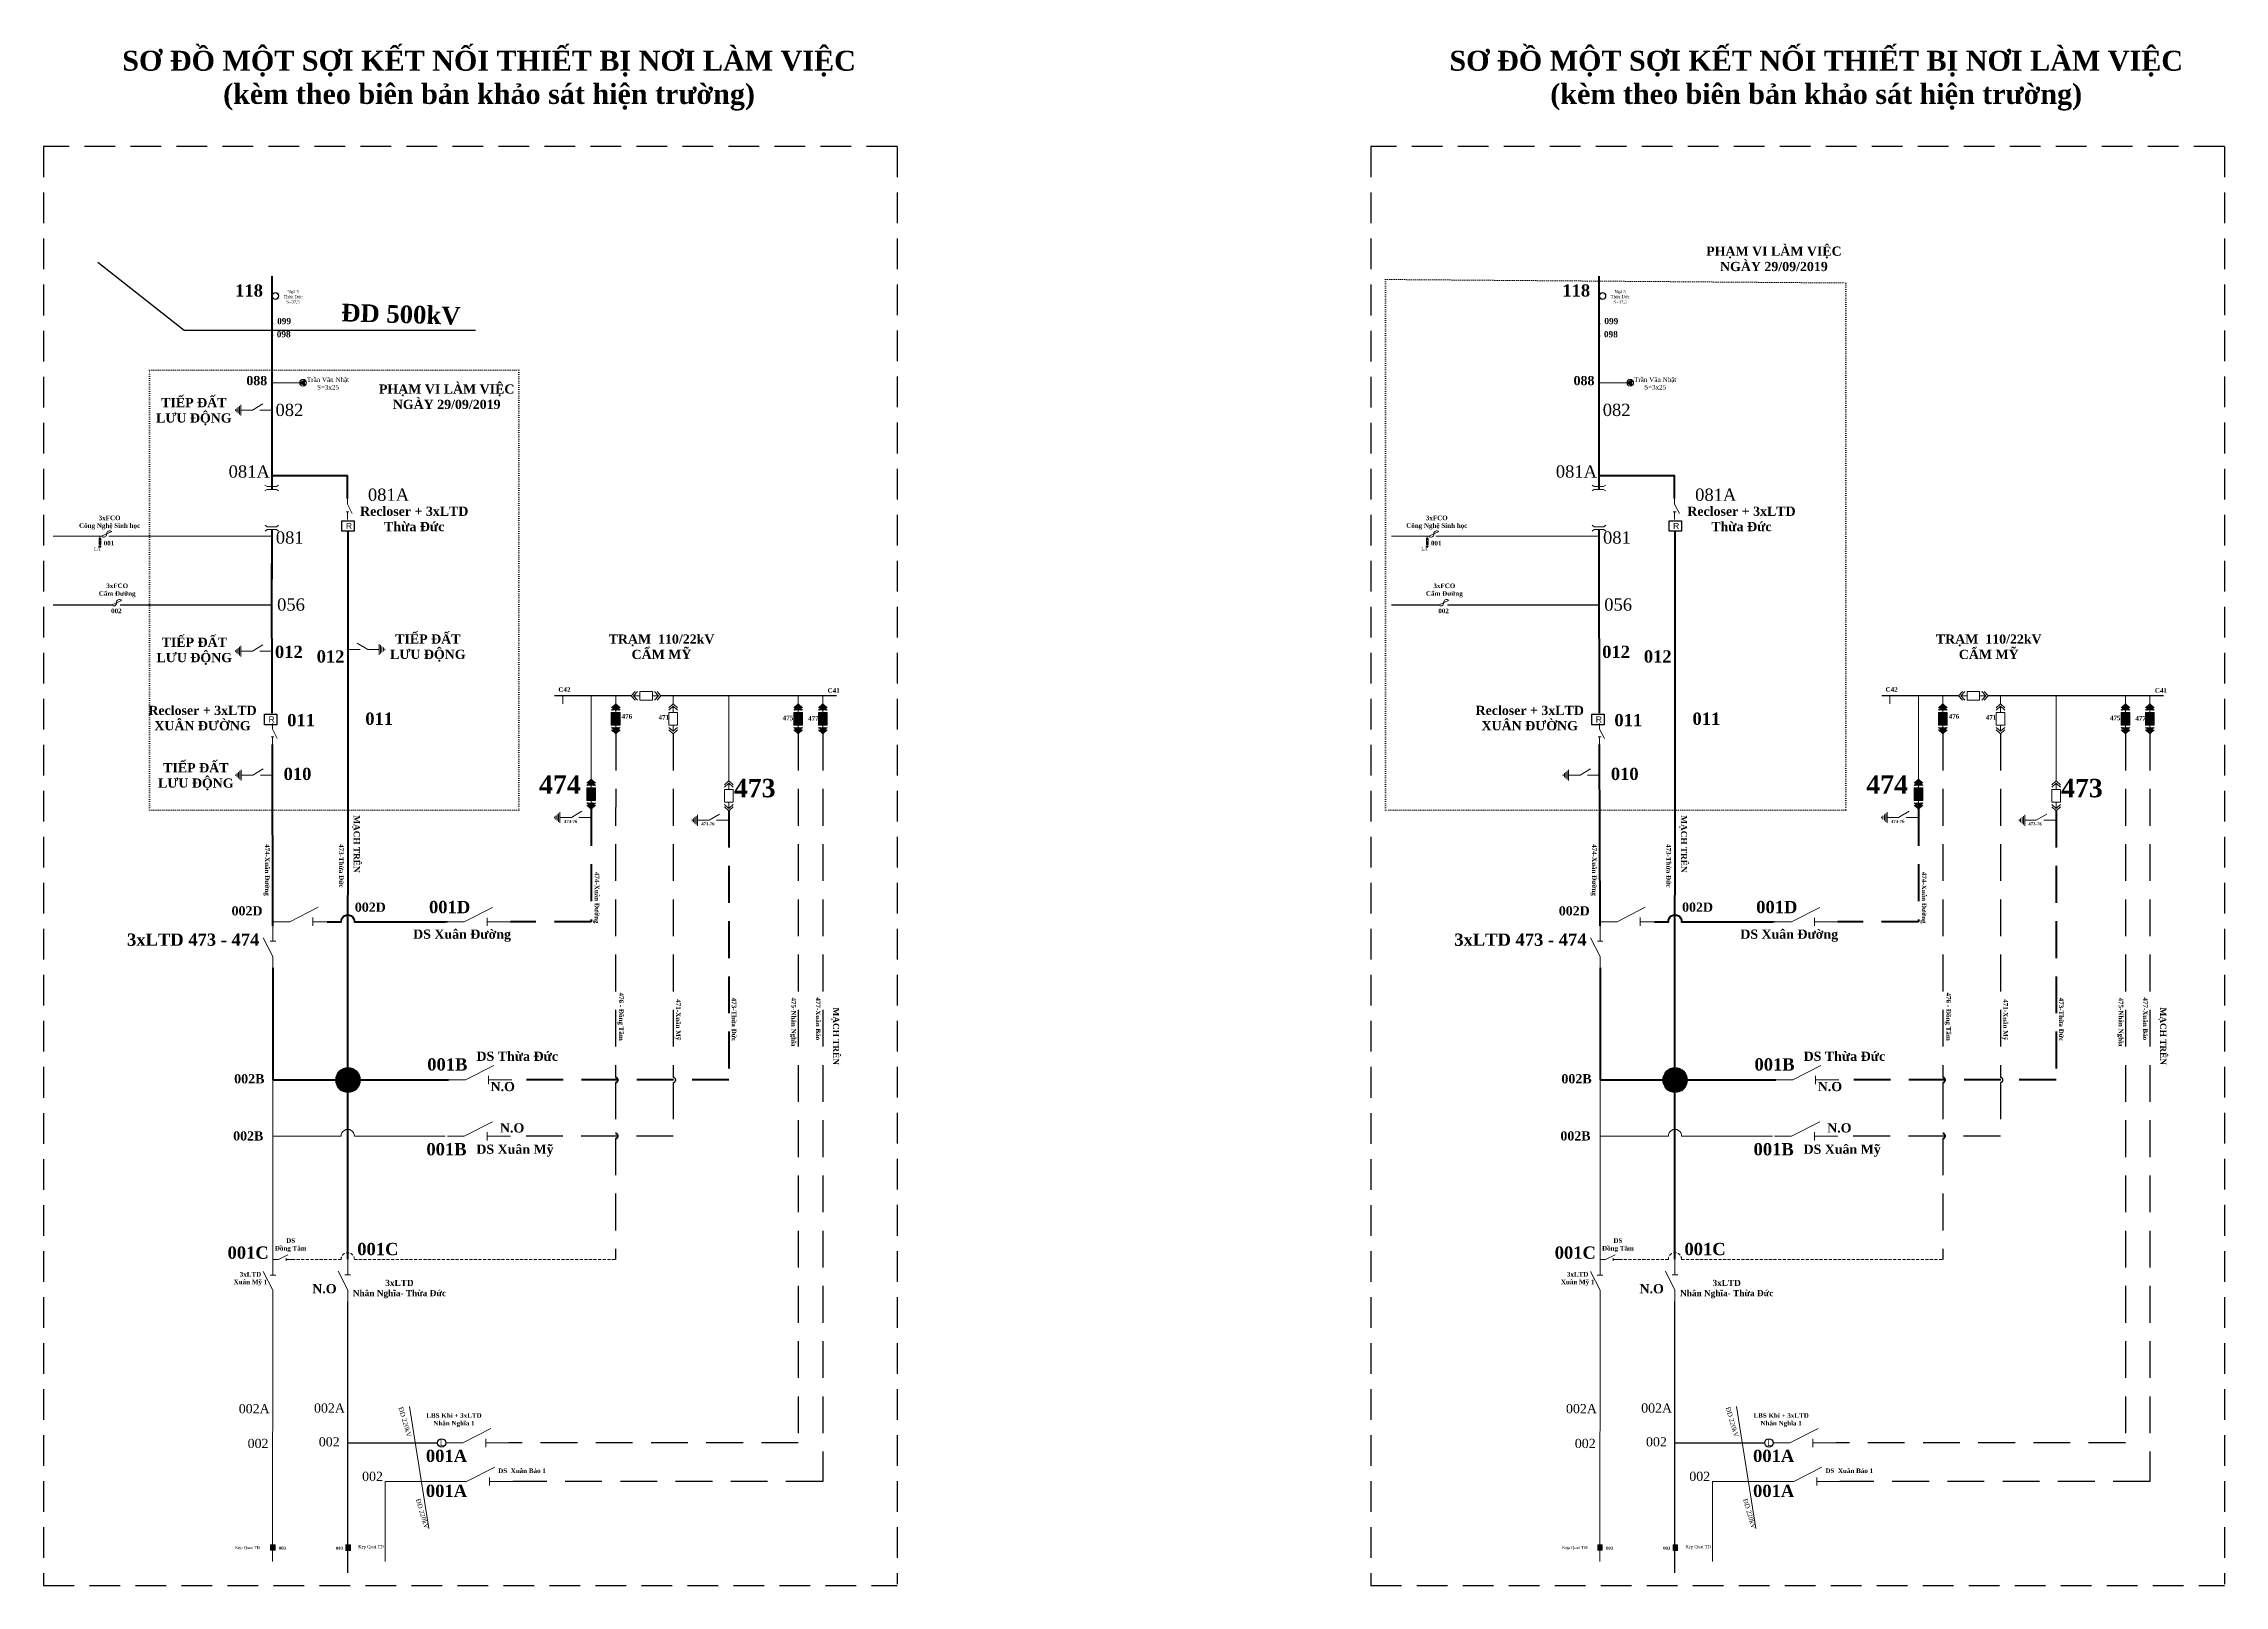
# Model space of a CAD drawing. Header units: inches. Extents: x 4393 to 9189, y -189 to 2360.
# Drawn here: x 8833.1 to 9188.6, y 1143.8 to 1395 of the extents above; entities that cross this region are included whole.
import ezdxf
from ezdxf.enums import TextEntityAlignment as Align

# ---------------------------------------------------------------- set-up
doc = ezdxf.new("R2010")
doc.units = ezdxf.units.IN
doc.header["$MEASUREMENT"] = 0
doc.linetypes.add('DASHED', pattern=[0.75, 0.5, -0.25])
doc.linetypes.add('DOT', pattern=[0.25, 0, -0.25])
for name, color, linetype, lineweight in [('Day 220kV', 6, 'Continuous', 30), ('Day 22kV', 1, 'Continuous', 25), ('TBA', 5, 'Continuous', 18), ('Text', 7, 'Continuous', 15), ('Thiet bi', 3, 'Continuous', 18)]:
    doc.layers.add(name, color=color, linetype=linetype, lineweight=lineweight)
doc.layers.add('TEXT477TANPHU', color=7, linetype='Continuous')
doc.styles.get("Standard").update_dxf_attribs({"font": 'arial.ttf'})
doc.styles.add('TimeNRoman', font='times.ttf')
doc.styles.add('TimeNRoman-B', font='timesbd.ttf')
pattern_1 = [(45, (752.08821, 22.21467), (-0.0883883476, 0.0883883476), [])]
pattern_2 = [(45, (968.4838, 22.21467), (-0.0883883476, 0.0883883476), [])]

msp = doc.modelspace()

# ---------------------------------------------------------------- texts
at = {"layer": 'Text', "color": 4, "lineweight": 15}
for s, height, style, p in [('118', 2, 'TimeNRoman-B', (8866.55, 1353.79)), ('118', 2, 'TimeNRoman-B', (9082.94, 1353.79)), ('098', 1, 'TimeNRoman-B', (8872.2, 1347.17)), ('099', 1, 'TimeNRoman-B', (8872.27, 1349.3)), ('098', 1, 'TimeNRoman-B', (9088.59, 1347.17)), ('099', 1, 'TimeNRoman-B', (9088.66, 1349.3)), ('088', 1.5, 'TimeNRoman-B', (8867.81, 1339.36)), ('088', 1.5, 'TimeNRoman-B', (9084.21, 1339.36)), ('LA', 0.5, 'TimeNRoman', (8841.81, 1312.41)), ('001', 0.75, 'TimeNRoman-B', (8843.71, 1313.24)), ('LA', 0.5, 'TimeNRoman', (9058.2, 1312.41)), ('001', 0.75, 'TimeNRoman-B', (9060.11, 1313.24)), ('002', 0.75, 'TimeNRoman-B', (8844.92, 1302.2)), ('002', 0.75, 'TimeNRoman-B', (9061.31, 1302.2)), ('C42', 0.75, 'TimeNRoman-B', (8917.97, 1289.39)), ('C41', 0.75, 'TimeNRoman-B', (8961.87, 1289.23)), ('C42', 0.75, 'TimeNRoman-B', (9134.36, 1289.39)), ('C41', 0.75, 'TimeNRoman-B', (9178.27, 1289.23)), ('476', 0.75, 'TimeNRoman-B', (8928.15, 1285.01)), ('471', 0.75, 'TimeNRoman-B', (8934.18, 1284.84)), ('475', 0.75, 'TimeNRoman-B', (8954.42, 1284.75)), ('477', 0.75, 'TimeNRoman-B', (8958.56, 1284.69)), ('476', 0.75, 'TimeNRoman-B', (9144.54, 1285.01)), ('471', 0.75, 'TimeNRoman-B', (9150.57, 1284.84)), ('475', 0.75, 'TimeNRoman-B', (9170.82, 1284.75)), ('477', 0.75, 'TimeNRoman-B', (9174.96, 1284.69)), ('474', 3, 'TimeNRoman-B', (8917.23, 1272.76)), ('473', 3, 'TimeNRoman-B', (8949, 1272.2)), ('474', 3, 'TimeNRoman-B', (9133.63, 1272.76)), ('473', 3, 'TimeNRoman-B', (9165.39, 1272.2)), ('002D', 1.5, 'TimeNRoman-B', (8866.22, 1252.94)), ('002D', 1.5, 'TimeNRoman-B', (8886.32, 1253.54)), ('002D', 1.5, 'TimeNRoman-B', (9082.62, 1252.94)), ('002D', 1.5, 'TimeNRoman-B', (9102.72, 1253.54)), ('002B', 1.508, 'TimeNRoman-B', (8866.59, 1225.57)), ('002B', 1.508, 'TimeNRoman-B', (9082.99, 1225.57)), ('002B', 1.5, 'TimeNRoman-B', (8866.42, 1216.26)), ('002B', 1.5, 'TimeNRoman-B', (9082.82, 1216.26)), ('002A', 1.5, 'TimeNRoman', (8879.66, 1171.91)), ('002A', 1.5, 'TimeNRoman', (9096.05, 1171.91)), ('002A', 1.5, 'TimeNRoman', (8867.39, 1171.81)), ('002A', 1.5, 'TimeNRoman', (9083.79, 1171.81)), ('002', 1.5, 'TimeNRoman', (8868.02, 1166.14)), ('002', 1.5, 'TimeNRoman', (8879.62, 1166.41)), ('002', 1.5, 'TimeNRoman', (9084.41, 1166.14)), ('002', 1.5, 'TimeNRoman', (9096.02, 1166.41)), ('002', 1.5, 'TimeNRoman', (8886.68, 1160.78)), ('002', 1.5, 'TimeNRoman', (9103.08, 1160.78)), ('003', 0.5, 'TimeNRoman-B', (8871.98, 1149.58)), ('003', 0.5, 'TimeNRoman-B', (8881.3, 1149.58)), ('003', 0.5, 'TimeNRoman-B', (9088.38, 1149.58)), ('003', 0.5, 'TimeNRoman-B', (9097.7, 1149.58))]:
    msp.add_text(s, height=height, dxfattribs=dict(at, style=style)).set_placement(p, align=Align.CENTER)
at = {"layer": 'Text', "style": 'TimeNRoman-B'}
msp.add_text('ÐD 500kV', height=2.88, rotation=358.3413, dxfattribs=at).set_placement((8891.26, 1349.49), align=Align.CENTER)
at = {"layer": 'Text', "color": 2, "lineweight": 15}
for s, style, p in [('082', 'TimeNRoman', (8873.13, 1334.33)), ('082', 'TimeNRoman', (9089.53, 1334.33)), ('081A', 'TimeNRoman', (8866.58, 1324.29)), ('081A', 'TimeNRoman', (9082.97, 1324.29)), ('081A', 'TimeNRoman', (8889.29, 1320.51)), ('081A', 'TimeNRoman', (9105.69, 1320.51)), ('081', 'TimeNRoman', (8873.18, 1313.53)), ('081', 'TimeNRoman', (9089.58, 1313.53)), ('056', 'TimeNRoman', (8873.39, 1302.61)), ('056', 'TimeNRoman', (9089.78, 1302.61)), ('012', 'TimeNRoman-B', (8873.04, 1294.9)), ('012', 'TimeNRoman-B', (8879.84, 1294.15)), ('012', 'TimeNRoman-B', (9089.44, 1294.9)), ('012', 'TimeNRoman-B', (9096.23, 1294.15)), ('011', 'TimeNRoman-B', (8875.03, 1283.77)), ('011', 'TimeNRoman-B', (8887.77, 1284)), ('011', 'TimeNRoman-B', (9091.43, 1283.77)), ('011', 'TimeNRoman-B', (9104.16, 1284)), ('010', 'TimeNRoman-B', (8874.45, 1275.01)), ('010', 'TimeNRoman-B', (9090.85, 1275.01)), ('001D', 'TimeNRoman-B', (8899.25, 1253.31)), ('001D', 'TimeNRoman-B', (9115.64, 1253.31)), ('001B', 'TimeNRoman-B', (8898.88, 1227.66)), ('001B', 'TimeNRoman-B', (9115.28, 1227.66)), ('001B ', 'TimeNRoman-B', (8899.12, 1213.84)), ('001B ', 'TimeNRoman-B', (9115.51, 1213.84)), ('001C ', 'TimeNRoman-B', (8866.78, 1196.99)), ('001C ', 'TimeNRoman-B', (8887.93, 1197.57)), ('001C ', 'TimeNRoman-B', (9083.17, 1196.99)), ('001C ', 'TimeNRoman-B', (9104.32, 1197.57)), ('001A ', 'TimeNRoman-B', (8899.12, 1163.87)), ('001A ', 'TimeNRoman-B', (9115.51, 1163.87)), ('001A ', 'TimeNRoman-B', (8899.12, 1158.16)), ('001A ', 'TimeNRoman-B', (9115.51, 1158.16))]:
    msp.add_text(s, height=2, dxfattribs=dict(at, style=style)).set_placement(p, align=Align.CENTER)
at = {"layer": 'Text', "color": 2, "lineweight": 15, "style": 'TimeNRoman-B'}
for p in [(8883.62, 1264.59), (9100.01, 1264.59), (8961.76, 1233.25), (9178.15, 1233.25)]:
    msp.add_text('MẠCH TRÊN', height=1, rotation=270, dxfattribs=at).set_placement(p, align=Align.CENTER)
at = {"layer": 'Text', "color": 4, "lineweight": 15}
for s, height, rotation, style, p in [('474-76', 0.5, 0.8, 'TimeNRoman-B', (8918.98, 1268.01)), ('473-76', 0.5, 0.8, 'TimeNRoman-B', (8941.37, 1267.62)), ('474-76', 0.5, 0.8, 'TimeNRoman-B', (9135.37, 1268.01)), ('473-76', 0.5, 0.8, 'TimeNRoman-B', (9157.76, 1267.62)), ('ÐD 220kV', 0.75, 286.299, 'TimeNRoman', (8891.62, 1170.29)), ('ÐD 220kV', 0.75, 286.299, 'TimeNRoman', (9108.02, 1170.29)), ('ÐD 220kV', 0.75, 286.299, 'TimeNRoman', (8894.45, 1155.35)), ('ÐD 220kV', 0.75, 286.299, 'TimeNRoman', (9110.84, 1155.35))]:
    msp.add_text(s, height=height, rotation=rotation, dxfattribs=dict(at, style=style)).set_placement(p, align=Align.CENTER)
at = {"layer": 'Text', "color": 4, "lineweight": 15, "attachment_point": 5}
for s, insert, char_height, width, style in [('{\\fTimes New Roman|b1|i0|c0|p18;SƠ ĐỒ MỘT SỢI KẾT NỐI THIẾT BỊ NƠI LÀM VIỆC\\P(kèm theo biên bản khảo sát hiện trường)}', (8905.68, 1388.98), 3.2464, 123.8031, 'TimeNRoman'), ('{\\fTimes New Roman|b1|i0|c0|p18;SƠ ĐỒ MỘT SỢI KẾT NỐI THIẾT BỊ NƠI LÀM VIỆC\\P(kèm theo biên bản khảo sát hiện trường)}', (9122.07, 1388.98), 3.2464, 123.8031, 'TimeNRoman'), ('{\\fTimes New Roman|b1|i0|c0|p18;PHẠM VI LÀM VIỆC\\PNGÀY 29/09/2019}', (9115.17, 1359.94), 1.5, 38.1288, 'TimeNRoman'), ('Ngã 3 \\PThừa {\\fTimes New Roman|b0|i0|c238|p18;Đ}ức\\PS=37,5', (8873.71, 1353.72), 0.5, 6.8946, 'TimeNRoman'), ('Ngã 3 \\PThừa {\\fTimes New Roman|b0|i0|c238|p18;Đ}ức\\PS=37,5', (9090.1, 1353.72), 0.5, 6.8946, 'TimeNRoman'), ('Trần Văn Nhật S=3x25', (8879.42, 1339.64), 0.75, 6.8946, 'TimeNRoman'), ('Trần Văn Nhật S=3x25', (9095.82, 1339.64), 0.75, 6.8946, 'TimeNRoman'), ('{\\fTimes New Roman|b1|i0|c0|p18;\\C3;TIẾP ĐẤT \\PLƯU ĐỘNG}', (8857.55, 1335.04), 1.5, 38.1288, 'TimeNRoman'), ('{\\fTimes New Roman|b1|i0|c0|p18;PHẠM VI LÀM VIỆC\\PNGÀY 29/09/2019}', (8898.77, 1337.47), 1.5, 38.1288, 'TimeNRoman'), ('Recloser + 3xLTD\\PThừa Đức', (8893.48, 1317.55), 1.5, 25.0147, 'TimeNRoman-B'), ('Recloser + 3xLTD\\PThừa Đức', (9109.88, 1317.55), 1.5, 25.0147, 'TimeNRoman-B'), ('3xFCO\\PCông Nghệ Sinh học', (8843.81, 1316.98), 0.75, 10.674, 'TimeNRoman-B'), ('3xFCO\\PCông Nghệ Sinh học', (9060.2, 1316.98), 0.75, 10.674, 'TimeNRoman-B'), ('3xFCO\\PCẩm {\\fTimes New Roman|b1|i0|c238|p18;Đ\\fTimes New Roman|b1|i0|c163|p18;ư}ờng', (8845.05, 1305.91), 0.75, 7.1944, 'TimeNRoman-B'), ('3xFCO\\PCẩm {\\fTimes New Roman|b1|i0|c238|p18;Đ\\fTimes New Roman|b1|i0|c163|p18;ư}ờng', (9061.44, 1305.91), 0.75, 7.1944, 'TimeNRoman-B'), ('{\\fTimes New Roman|b1|i0|c0|p18;\\C3;TIẾP ĐẤT \\PLƯU ĐỘNG}', (8857.62, 1295.99), 1.5, 38.1288, 'TimeNRoman'), ('{\\fTimes New Roman|b1|i0|c0|p18;\\C3;TIẾP ĐẤT \\PLƯU ĐỘNG}', (8895.7, 1296.52), 1.5, 38.1288, 'TimeNRoman'), ('{\\fTimes New Roman|b1|i0|c0|p18;TRẠM  110/22kV CẨM MỸ}', (8933.8, 1296.72), 1.5, 20.3214, 'TimeNRoman'), ('{\\fTimes New Roman|b1|i0|c0|p18;TRẠM  110/22kV CẨM MỸ}', (9150.2, 1296.72), 1.5, 20.3214, 'TimeNRoman'), ('Recloser + 3xLTD\\PXUÂN ĐƯỜNG', (8858.96, 1285.1), 1.5, 25.0147, 'TimeNRoman-B'), ('Recloser + 3xLTD\\PXUÂN ĐƯỜNG', (9075.36, 1285.1), 1.5, 25.0147, 'TimeNRoman-B'), ('{\\fTimes New Roman|b1|i0|c0|p18;\\C3;TIẾP ĐẤT \\PLƯU ĐỘNG}', (8857.87, 1275.54), 1.5, 38.1288, 'TimeNRoman'), ('3xLTD 473 - 474', (8857.44, 1248.98), 2, 24.2386, 'TimeNRoman-B'), ('DS Xuân Đường', (8901.28, 1249.64), 1.5, 20.5502, 'TimeNRoman-B'), ('3xLTD 473 - 474', (9073.84, 1248.98), 2, 24.2386, 'TimeNRoman-B'), ('DS Xuân Đường', (9117.67, 1249.64), 1.5, 20.5502, 'TimeNRoman-B'), ('DS Thừa Đức', (8910.28, 1229.98), 1.5, 20.5502, 'TimeNRoman-B'), ('DS Thừa Đức', (9126.67, 1229.98), 1.5, 20.5502, 'TimeNRoman-B'), ('{\\fTimes New Roman|b1|i0|c0|p18;\\C1;N.O}', (8907.91, 1225.04), 1.5, 2.4539, 'TimeNRoman'), ('{\\fTimes New Roman|b1|i0|c0|p18;\\C1;N.O}', (9124.31, 1225.04), 1.5, 2.4539, 'TimeNRoman'), ('{\\fTimes New Roman|b1|i0|c0|p18;\\C1;N.O}', (8909.44, 1218.3), 1.5, 2.4539, 'TimeNRoman'), ('{\\fTimes New Roman|b1|i0|c0|p18;\\C1;N.O}', (9125.84, 1218.3), 1.5, 2.4539, 'TimeNRoman'), ('DS Xuân Mỹ', (8909.91, 1214.6), 1.5, 20.5502, 'TimeNRoman-B'), ('DS Xuân Mỹ', (9126.3, 1214.6), 1.5, 20.5502, 'TimeNRoman-B'), ('DS \\PĐồng Tâm', (8873.34, 1199.2), 0.75, 7.0838, 'TimeNRoman-B'), ('DS \\PĐồng Tâm', (9089.74, 1199.2), 0.75, 7.0838, 'TimeNRoman-B'), ('3xLTD\\PXuân Mỹ 1', (8866.78, 1193.71), 0.75, 7.9488, 'TimeNRoman-B'), ('3xLTD\\PXuân Mỹ 1', (9083.17, 1193.71), 0.75, 7.9488, 'TimeNRoman-B'), ('{\\fTimes New Roman|b1|i0|c0|p18;\\C1;N.O}', (8878.84, 1192.09), 1.5, 2.4539, 'TimeNRoman'), ('3xLTD\\PNhân Nghĩa- Thừa Đức', (8891.07, 1192.05), 1, 38.645, 'TimeNRoman-B'), ('{\\fTimes New Roman|b1|i0|c0|p18;\\C1;N.O}', (9095.24, 1192.09), 1.5, 2.4539, 'TimeNRoman'), ('3xLTD\\PNhân Nghĩa- Thừa Đức', (9107.47, 1192.05), 1, 38.645, 'TimeNRoman-B'), ('LBS Khí + 3xLTD \\PNhân Nghĩa 1', (8899.96, 1170.69), 0.75, 13.8138, 'TimeNRoman-B'), ('LBS Khí + 3xLTD \\PNhân Nghĩa 1', (9116.35, 1170.69), 0.75, 13.8138, 'TimeNRoman-B'), ('DS  Xuân Bảo 1', (8911.06, 1162.43), 0.75, 19.775, 'TimeNRoman-B'), ('DS  Xuân Bảo 1', (9127.46, 1162.43), 0.75, 19.775, 'TimeNRoman-B'), ('Kẹp Quai TĐ', (8866.31, 1149.85), 0.5, 7.0291, 'TimeNRoman'), ('Kẹp Quai TĐ', (8886.43, 1149.99), 0.5, 7.0291, 'TimeNRoman'), ('Kẹp Quai TĐ', (9082.7, 1149.85), 0.5, 7.0291, 'TimeNRoman'), ('Kẹp Quai TĐ', (9102.82, 1149.99), 0.5, 7.0291, 'TimeNRoman')]:
    msp.add_mtext(s, dxfattribs=dict(at, insert=insert, char_height=char_height, width=width, style=style))
at = {"layer": 'Text', "color": 4, "lineweight": 15, "char_height": 0.75, "attachment_point": 5, "rotation": 270, "style": 'TimeNRoman'}
for s, insert, width in [('{\\fTimes New Roman|b1|i0|c0|p18;474-Xuân Đường}', (8869.39, 1260.35), 9.5943), ('{\\fTimes New Roman|b1|i0|c0|p18;473-Thừa \\fTimes New Roman|b1|i0|c238|p18;Đ\\fTimes New Roman|b1|i0|c0|p18;ức}', (8881.61, 1261.03), 9.5943), ('{\\fTimes New Roman|b1|i0|c0|p18;474-Xuân Đường}', (9085.78, 1260.35), 9.5943), ('{\\fTimes New Roman|b1|i0|c0|p18;473-Thừa \\fTimes New Roman|b1|i0|c238|p18;Đ\\fTimes New Roman|b1|i0|c0|p18;ức}', (9098, 1261.03), 9.5943), ('{\\fTimes New Roman|b1|i0|c0|p18;474-Xuân Đường}', (8923.15, 1255.83), 18.035), ('{\\fTimes New Roman|b1|i0|c0|p18;474-Xuân Đường}', (9139.55, 1255.83), 18.035), ('{\\fTimes New Roman|b1|i0|c0|p18;476 - Đồng Tâm}', (8927.12, 1236.45), 18.035), ('{\\fTimes New Roman|b1|i0|c0|p18;471-Xuân Mỹ}', (8936.43, 1235.93), 16.395), ('{\\fTimes New Roman|b1|i0|c0|p18;473-Thừa \\fTimes New Roman|b1|i0|c238|p18;Đ\\fTimes New Roman|b1|i0|c0|p18;ức}', (8945.63, 1236), 18.035), ('{\\fTimes New Roman|b1|i0|c0|p18;475-Nhân Nghĩa}', (8955.24, 1235.57), 17.4673), ('{\\fTimes New Roman|b1|i0|c0|p18;477-Xuân Bảo }', (8959.34, 1236.1), 18.3404), ('{\\fTimes New Roman|b1|i0|c0|p18;476 - Đồng Tâm}', (9143.52, 1236.45), 18.035), ('{\\fTimes New Roman|b1|i0|c0|p18;471-Xuân Mỹ}', (9152.82, 1235.93), 16.395), ('{\\fTimes New Roman|b1|i0|c0|p18;473-Thừa \\fTimes New Roman|b1|i0|c238|p18;Đ\\fTimes New Roman|b1|i0|c0|p18;ức}', (9162.02, 1236), 18.035), ('{\\fTimes New Roman|b1|i0|c0|p18;475-Nhân Nghĩa}', (9171.63, 1235.57), 17.4673), ('{\\fTimes New Roman|b1|i0|c0|p18;477-Xuân Bảo }', (9175.73, 1236.1), 18.3404)]:
    msp.add_mtext(s, dxfattribs=dict(at, insert=insert, width=width))

# ---------------------------------------------------------------- blocks, each defined once
blk = doc.blocks.new('MAT CAT')
at = {"color": 0}
for points in [[(-0.97, 5.81), (0, 6.7), (0.97, 5.81)], [(-0.97, 5.28), (0, 6.17), (0.97, 5.28)], [(0, 4.76), (0, 6.17)], [(-0.97, 1.42), (0, 0.53), (0.97, 1.42)], [(-0.97, 0.89), (0, 0), (0.97, 0.89)], [(0, 1.94), (0, 0.53)]]:
    blk.add_lwpolyline(points, dxfattribs=at)
blk.add_lwpolyline([(-0.98, 4.76), (0.98, 4.76), (0.98, 1.94), (-0.98, 1.94)], close=True, dxfattribs=at)
blk = doc.blocks.new('NOI DAT')
at = {"color": 0}
for points in [[(0, 0.01), (0, -1.37)], [(0, -3.51), (0, -2.22), (-0.71, -1.04)], [(0.6, -3.51), (-0.6, -3.51)], [(-0.47, -3.67), (0.47, -3.67)], [(-0.34, -3.82), (0.34, -3.82)], [(-0.21, -3.98), (0.21, -3.98)], [(-0.08, -4.13), (0.08, -4.13)]]:
    blk.add_lwpolyline(points, dxfattribs=at)
blk = doc.blocks.new('ALTD')
at = {"color": 0}
for points in [[(3.38, 1.08), (1.27, 0), (0, 0)], [(2.99, 0.31), (2.99, -0.31)], [(2.99, 0), (4.73, 0)]]:
    blk.add_lwpolyline(points, dxfattribs=at)
blk = doc.blocks.new('FCO')
at = {"color": 0}
blk.add_lwpolyline([(0, 0, 0.707499), (1.13, 0.53, -0.707499), (2.26, 1.05, -5.301682)], format="xyb", dxfattribs=at)
blk.add_lwpolyline([(0, 0), (2.26, 1.05)], dxfattribs=at)
blk = doc.blocks.new('TBA 1P')
h = blk.add_hatch(color=4)
h.set_gradient(color1=(0, 0, 255), one_color=1, tint=1, name='SPHERICAL')
h.paths.add_polyline_path([(0.8, 0.8, 1), (-0.8, 0.8, 1)])
h.paths.add_polyline_path([(-0.77, 0.8, -1), (0.77, 0.8, -1)], flags=16)
at = {"color": 0}
for radius in [0.8, 0.769, 0.759, 0.759, 0.748, 0.737, 0.726, 0.715]:
    blk.add_circle((0, 0.8), radius, dxfattribs=at)
blk = doc.blocks.new('Re')
at = {"layer": 'Day 22kV', "color": 0}
blk.add_lwpolyline([(1873.3, 178.6), (1883.3, 178.6), (1883.3, 170.1), (1873.3, 170.1)], close=True, dxfattribs=at)
at = {"layer": 'TEXT477TANPHU', "color": 7, "true_color": 0xffffff, "insert": (1876.5, 176.9), "char_height": 5, "attachment_point": 1}
blk.add_mtext_dynamic_manual_height_columns('R', width=1.151, gutter_width=1, heights=[0], dxfattribs=at)
blk = doc.blocks.new('LBS khí')
blk.add_circle((1.1, -1.1), 3.4)
at = {"layer": 'TEXT477TANPHU', "color": 7, "true_color": 0xffffff, "insert": (-0.3, 1.4), "char_height": 5, "attachment_point": 1}
blk.add_mtext_dynamic_manual_height_columns('L', width=1.151, gutter_width=1, heights=[0], dxfattribs=at)
blk = doc.blocks.new('DUNG LUOI')
at = {"color": 0}
for points in [[(-1.01, -1.59), (-0.65, -1.1), (-0.65, 1.1), (-1.01, 1.59)], [(0.37, -1.59), (0, -1.1), (0, 1.1), (0.37, 1.59)]]:
    blk.add_lwpolyline(points, dxfattribs=at)
blk = doc.blocks.new('LA')
at = {"color": 0}
for p, q in [((0.88, -4.39), (0.14, -4.39)), ((0.22, -4.48), (0.8, -4.48)), ((0.3, -4.58), (0.72, -4.58)), ((0.33, -2.28), (0.53, -2.69)), ((0.33, -2.28), (0.74, -2.28)), ((0.33, -3.92), (0.33, -2.28)), ((0.33, -2.69), (0.74, -2.69)), ((0.33, -3.1), (0.74, -3.1)), ((0.33, -3.3), (0.74, -3.3)), ((0.33, -3.51), (0.74, -3.51)), ((0.33, -3.71), (0.74, -3.71)), ((0.74, -3.92), (0.33, -3.92)), ((0.38, -4.67), (0.64, -4.67)), ((0.46, -4.77), (0.56, -4.77)), ((0.52, -1.72), (0.52, -2.28)), ((0.53, -2.69), (0.74, -2.28)), ((0.53, -3.92), (0.53, -4.39)), ((0.74, -2.28), (0.74, -3.92))]:
    blk.add_line(p, q, dxfattribs=at)
blk = doc.blocks.new('TBA 3P')
h = blk.add_hatch(color=4)
h.set_gradient(color1=(0, 0, 255), one_color=1, tint=1, name='INVSPHERICAL')
h.paths.add_polyline_path([(-0.01, 1.58), (0, 1.6, 0.414214), (-0.8, 0.8, 0.131652), (-0.69, 0.4), (-0.68, 0.42, -0.12747), (-0.78, 0.8, -0.409402)])
h = blk.add_hatch(color=4)
h.set_gradient(color1=(0, 0, 255), one_color=1, tint=1, name='INVSPHERICAL')
h.paths.add_polyline_path([(0.8, 0.8, 1), (-0.8, 0.8, 1)])
h.paths.add_polyline_path([(-0.78, 0.8, -1), (0.78, 0.8, -1)], flags=16)
h = blk.add_hatch()
h.set_pattern_fill('AR-HBONE', color=4, scale=0.25, style=0)
h.paths.add_polyline_path([(0.69, 0.4), (0.67, 0.4, -0.566432), (-0.67, 0.4), (-0.69, 0.4, 0.57735)])
h = blk.add_hatch(color=4)
h.set_gradient(color1=(0, 0, 255), one_color=1, tint=1, name='SPHERICAL')
h.paths.add_polyline_path([(0, 1.6), (0.01, 1.58, -0.409402), (0.78, 0.8, -0.12747), (0.68, 0.42), (0.69, 0.4, 0.131652), (0.8, 0.8, 0.414214)])
at = {"color": 0}
blk.add_lwpolyline([(0, 1.6, 0, 1.39, 0), (0, 0.4, 0, 0, 0)], format="xyseb", dxfattribs=at)
blk.add_lwpolyline([(-0.69, 0.4), (0.69, 0.4), (0, 1.6)], close=True, dxfattribs=at)
for radius in [0.8, 0.778]:
    blk.add_circle((0, 0.8), radius, dxfattribs=at)

# ---------------------------------------------------------------- hatches: boundary and pattern name
at = {"layer": 'Text'}
h = msp.add_hatch(dxfattribs=at)
h.set_pattern_fill('ANSI31', color=3, style=0)
h.set_pattern_definition([(45, (741.18851, 22.21467), (-0.0883883476, 0.0883883476), [])])
edge = h.paths.add_edge_path()
edge.add_line((8925.62, 1283.59), (8926.33, 1282.94))
edge.add_line((8926.33, 1282.94), (8927.03, 1283.59))
edge = h.paths.add_edge_path()
edge.add_line((8925.62, 1283.21), (8926.33, 1282.56))
edge.add_line((8926.33, 1282.56), (8927.03, 1283.21))
edge = h.paths.add_edge_path()
edge.add_line((8925.62, 1286.39), (8926.33, 1287.04))
edge.add_line((8926.33, 1287.04), (8927.03, 1286.39))
h.paths.add_polyline_path([(8925.62, 1286.01), (8927.04, 1286.01), (8927.04, 1283.97), (8925.62, 1283.97)])
edge = h.paths.add_edge_path()
edge.add_line((8925.62, 1286.77), (8926.33, 1287.42))
edge.add_line((8926.33, 1287.42), (8927.03, 1286.77))
edge = h.paths.add_edge_path()
edge.add_line((8926.33, 1283.97), (8926.33, 1282.94))
edge = h.paths.add_edge_path()
edge.add_line((8926.33, 1286.01), (8926.33, 1287.04))
h = msp.add_hatch(dxfattribs=at)
h.set_pattern_fill('ANSI31', color=3, style=0)
h.set_pattern_definition(pattern_1)
edge = h.paths.add_edge_path()
edge.add_line((8955.39, 1283.59), (8956.09, 1282.94))
edge.add_line((8956.09, 1282.94), (8956.8, 1283.59))
edge = h.paths.add_edge_path()
edge.add_line((8955.39, 1283.21), (8956.09, 1282.56))
edge.add_line((8956.09, 1282.56), (8956.8, 1283.21))
edge = h.paths.add_edge_path()
edge.add_line((8955.39, 1286.39), (8956.09, 1287.04))
edge.add_line((8956.09, 1287.04), (8956.8, 1286.39))
h.paths.add_polyline_path([(8955.39, 1286.01), (8956.8, 1286.01), (8956.8, 1283.97), (8955.39, 1283.97)])
edge = h.paths.add_edge_path()
edge.add_line((8955.39, 1286.77), (8956.09, 1287.42))
edge.add_line((8956.09, 1287.42), (8956.8, 1286.77))
edge = h.paths.add_edge_path()
edge.add_line((8956.09, 1283.97), (8956.09, 1282.94))
edge = h.paths.add_edge_path()
edge.add_line((8956.09, 1286.01), (8956.09, 1287.04))
h = msp.add_hatch(dxfattribs=at)
h.set_pattern_fill('ANSI31', color=3, style=0)
h.set_pattern_definition(pattern_1)
edge = h.paths.add_edge_path()
edge.add_line((8959.38, 1283.59), (8960.09, 1282.94))
edge.add_line((8960.09, 1282.94), (8960.79, 1283.59))
edge = h.paths.add_edge_path()
edge.add_line((8959.38, 1283.21), (8960.09, 1282.56))
edge.add_line((8960.09, 1282.56), (8960.79, 1283.21))
edge = h.paths.add_edge_path()
edge.add_line((8959.38, 1286.39), (8960.09, 1287.04))
edge.add_line((8960.09, 1287.04), (8960.79, 1286.39))
h.paths.add_polyline_path([(8959.38, 1286.01), (8960.8, 1286.01), (8960.8, 1283.97), (8959.38, 1283.97)])
edge = h.paths.add_edge_path()
edge.add_line((8959.38, 1286.77), (8960.09, 1287.42))
edge.add_line((8960.09, 1287.42), (8960.79, 1286.77))
edge = h.paths.add_edge_path()
edge.add_line((8960.09, 1283.97), (8960.09, 1282.94))
edge = h.paths.add_edge_path()
edge.add_line((8960.09, 1286.01), (8960.09, 1287.04))
h = msp.add_hatch(dxfattribs=at)
h.set_pattern_fill('ANSI31', color=3, style=0)
h.set_pattern_definition([(45, (957.5841, 22.21467), (-0.0883883476, 0.0883883476), [])])
edge = h.paths.add_edge_path()
edge.add_line((9142.02, 1283.59), (9142.72, 1282.94))
edge.add_line((9142.72, 1282.94), (9143.43, 1283.59))
edge = h.paths.add_edge_path()
edge.add_line((9142.02, 1283.21), (9142.72, 1282.56))
edge.add_line((9142.72, 1282.56), (9143.43, 1283.21))
edge = h.paths.add_edge_path()
edge.add_line((9142.02, 1286.39), (9142.72, 1287.04))
edge.add_line((9142.72, 1287.04), (9143.43, 1286.39))
h.paths.add_polyline_path([(9142.01, 1286.01), (9143.43, 1286.01), (9143.43, 1283.97), (9142.01, 1283.97)])
edge = h.paths.add_edge_path()
edge.add_line((9142.02, 1286.77), (9142.72, 1287.42))
edge.add_line((9142.72, 1287.42), (9143.43, 1286.77))
edge = h.paths.add_edge_path()
edge.add_line((9142.72, 1283.97), (9142.72, 1282.94))
edge = h.paths.add_edge_path()
edge.add_line((9142.72, 1286.01), (9142.72, 1287.04))
h = msp.add_hatch(dxfattribs=at)
h.set_pattern_fill('ANSI31', color=3, style=0)
h.set_pattern_definition(pattern_2)
edge = h.paths.add_edge_path()
edge.add_line((9171.79, 1283.59), (9172.49, 1282.94))
edge.add_line((9172.49, 1282.94), (9173.19, 1283.59))
edge = h.paths.add_edge_path()
edge.add_line((9171.79, 1283.21), (9172.49, 1282.56))
edge.add_line((9172.49, 1282.56), (9173.19, 1283.21))
edge = h.paths.add_edge_path()
edge.add_line((9171.79, 1286.39), (9172.49, 1287.04))
edge.add_line((9172.49, 1287.04), (9173.19, 1286.39))
h.paths.add_polyline_path([(9171.78, 1286.01), (9173.2, 1286.01), (9173.2, 1283.97), (9171.78, 1283.97)])
edge = h.paths.add_edge_path()
edge.add_line((9171.79, 1286.77), (9172.49, 1287.42))
edge.add_line((9172.49, 1287.42), (9173.19, 1286.77))
edge = h.paths.add_edge_path()
edge.add_line((9172.49, 1283.97), (9172.49, 1282.94))
edge = h.paths.add_edge_path()
edge.add_line((9172.49, 1286.01), (9172.49, 1287.04))
h = msp.add_hatch(dxfattribs=at)
h.set_pattern_fill('ANSI31', color=3, style=0)
h.set_pattern_definition(pattern_2)
edge = h.paths.add_edge_path()
edge.add_line((9175.78, 1283.59), (9176.48, 1282.94))
edge.add_line((9176.48, 1282.94), (9177.19, 1283.59))
edge = h.paths.add_edge_path()
edge.add_line((9175.78, 1283.21), (9176.48, 1282.56))
edge.add_line((9176.48, 1282.56), (9177.19, 1283.21))
edge = h.paths.add_edge_path()
edge.add_line((9175.78, 1286.39), (9176.48, 1287.04))
edge.add_line((9176.48, 1287.04), (9177.19, 1286.39))
h.paths.add_polyline_path([(9175.77, 1286.01), (9177.19, 1286.01), (9177.19, 1283.97), (9175.77, 1283.97)])
edge = h.paths.add_edge_path()
edge.add_line((9175.78, 1286.77), (9176.48, 1287.42))
edge.add_line((9176.48, 1287.42), (9177.19, 1286.77))
edge = h.paths.add_edge_path()
edge.add_line((9176.48, 1283.97), (9176.48, 1282.94))
edge = h.paths.add_edge_path()
edge.add_line((9176.48, 1286.01), (9176.48, 1287.04))
h = msp.add_hatch(dxfattribs=at)
h.set_pattern_fill('ANSI31', color=3, style=0)
h.set_pattern_definition([(45, (741.18851, 9.93638), (-0.0883883476, 0.0883883476), [])])
edge = h.paths.add_edge_path()
edge.add_line((8921.63, 1271.31), (8922.33, 1270.67))
edge.add_line((8922.33, 1270.67), (8923.04, 1271.31))
edge = h.paths.add_edge_path()
edge.add_line((8921.63, 1270.93), (8922.33, 1270.28))
edge.add_line((8922.33, 1270.28), (8923.04, 1270.93))
edge = h.paths.add_edge_path()
edge.add_line((8921.63, 1274.11), (8922.33, 1274.76))
edge.add_line((8922.33, 1274.76), (8923.04, 1274.11))
h.paths.add_polyline_path([(8921.63, 1273.73), (8923.04, 1273.73), (8923.04, 1271.69), (8921.63, 1271.69)])
edge = h.paths.add_edge_path()
edge.add_line((8921.63, 1274.5), (8922.33, 1275.14))
edge.add_line((8922.33, 1275.14), (8923.04, 1274.5))
edge = h.paths.add_edge_path()
edge.add_line((8922.33, 1271.69), (8922.33, 1270.67))
edge = h.paths.add_edge_path()
edge.add_line((8922.33, 1273.73), (8922.33, 1274.76))
h = msp.add_hatch(dxfattribs=at)
h.set_pattern_fill('ANSI31', color=3, style=0)
h.set_pattern_definition([(45, (957.5841, 9.93638), (-0.0883883476, 0.0883883476), [])])
edge = h.paths.add_edge_path()
edge.add_line((9138.03, 1271.31), (9138.73, 1270.67))
edge.add_line((9138.73, 1270.67), (9139.43, 1271.31))
edge = h.paths.add_edge_path()
edge.add_line((9138.03, 1270.93), (9138.73, 1270.28))
edge.add_line((9138.73, 1270.28), (9139.43, 1270.93))
edge = h.paths.add_edge_path()
edge.add_line((9138.03, 1274.11), (9138.73, 1274.76))
edge.add_line((9138.73, 1274.76), (9139.43, 1274.11))
h.paths.add_polyline_path([(9138.02, 1273.73), (9139.44, 1273.73), (9139.44, 1271.69), (9138.02, 1271.69)])
edge = h.paths.add_edge_path()
edge.add_line((9138.03, 1274.5), (9138.73, 1275.14))
edge.add_line((9138.73, 1275.14), (9139.43, 1274.5))
edge = h.paths.add_edge_path()
edge.add_line((9138.73, 1271.69), (9138.73, 1270.67))
edge = h.paths.add_edge_path()
edge.add_line((9138.73, 1273.73), (9138.73, 1274.76))
h = msp.add_hatch(color=1, dxfattribs=at)
edge = h.paths.add_edge_path()
edge.add_arc((8882.67, 1226.11), 2.02, 0, 360)
h = msp.add_hatch(color=1, dxfattribs=at)
edge = h.paths.add_edge_path()
edge.add_arc((9099.06, 1226.11), 2.02, 0, 360)
at = {"layer": 'Text', "lineweight": 15}
h = msp.add_hatch(dxfattribs=at)
h.set_pattern_fill('ANSI38', color=4, scale=0.5, style=0)
h.set_pattern_definition([(45, (8727.08201, 262.083547), (-0.044194174, 0.044194174), []), (135, (8727.08201, 262.083547), (-0.1325825215, 0.044194174), [0.15625, -0.09375])])
h.paths.add_polyline_path([(8870.79, 1150.39), (8870.06, 1150.39), (8870.06, 1149.48), (8870.79, 1149.48)])
h = msp.add_hatch(dxfattribs=at)
h.set_pattern_fill('ANSI38', color=4, scale=0.5, style=0)
h.set_pattern_definition([(45, (8739.358676, 262.031865), (-0.044194174, 0.044194174), []), (135, (8739.358676, 262.031865), (-0.1325825215, 0.044194174), [0.15625, -0.09375])])
h.paths.add_polyline_path([(8883.07, 1150.34), (8882.34, 1150.34), (8882.34, 1149.43), (8883.07, 1149.43)])
h = msp.add_hatch(dxfattribs=at)
h.set_pattern_fill('ANSI38', color=4, scale=0.5, style=0)
h.set_pattern_definition([(45, (8943.4776, 262.083547), (-0.044194174, 0.044194174), []), (135, (8943.4776, 262.083547), (-0.1325825215, 0.044194174), [0.15625, -0.09375])])
h.paths.add_polyline_path([(9087.19, 1150.39), (9086.46, 1150.39), (9086.46, 1149.48), (9087.19, 1149.48)])
h = msp.add_hatch(dxfattribs=at)
h.set_pattern_fill('ANSI38', color=4, scale=0.5, style=0)
h.set_pattern_definition([(45, (8955.754267, 262.031865), (-0.044194174, 0.044194174), []), (135, (8955.754267, 262.031865), (-0.1325825215, 0.044194174), [0.15625, -0.09375])])
h.paths.add_polyline_path([(9099.46, 1150.34), (9098.73, 1150.34), (9098.73, 1149.43), (9099.46, 1149.43)])

# ---------------------------------------------------------------- linework, layer by layer
at = {"layer": 'Day 220kV', "color": 6}
for p, q in [((8841.89, 1359.38), (8855.96, 1348.34)), ((8855.96, 1348.34), (8903.46, 1348.34))]:
    msp.add_line(p, q, dxfattribs=at)
at = {"layer": 'Day 220kV', "lineweight": 15}
for points in [[(8895.85, 1153.05), (8892.7, 1172.89)], [(9112.24, 1153.05), (9109.09, 1172.89)]]:
    msp.add_lwpolyline(points, dxfattribs=at)
at = {"layer": 'Day 22kV', "color": 4, "lineweight": 40}
for p, q in [((8882.6, 1320.89), (8882.59, 1324.66)), ((9098.99, 1320.89), (9098.99, 1324.66)), ((8882.64, 1196.9), (8882.69, 1315.54)), ((9099.04, 1196.9), (9099.08, 1315.54))]:
    msp.add_line(p, q, dxfattribs=at)
at = {"layer": 'Day 22kV', "color": 50, "lineweight": 40}
for p, q in [((8870.44, 1251.26), (8870.37, 1280.78)), ((9086.84, 1251.26), (9086.76, 1280.78))]:
    msp.add_line(p, q, dxfattribs=at)
at = {"layer": 'Day 22kV', "color": 50, "lineweight": 35}
for p, q in [((8898.88, 1251.9), (8883.73, 1251.91)), ((9115.28, 1251.9), (9100.12, 1251.91))]:
    msp.add_line(p, q, dxfattribs=at)
at = {"layer": 'Day 22kV', "color": 2, "linetype": 'DASHED', "lineweight": 40, "ltscale": 12}
for p, q in [((8922.33, 1251.91), (8909.17, 1251.9)), ((9138.73, 1251.91), (9125.57, 1251.9))]:
    msp.add_line(p, q, dxfattribs=at)
at = {"layer": 'Day 22kV', "color": 2, "lineweight": 40}
for p, q in [((8870.45, 1244.4), (8870.44, 1226.13)), ((9086.84, 1244.4), (9086.84, 1226.13))]:
    msp.add_line(p, q, dxfattribs=at)
at = {"layer": 'Day 22kV', "color": 4, "lineweight": 40}
for points in [[(8870.31, 1322.38), (8870.31, 1357.13)], [(9086.7, 1322.38), (9086.7, 1357.13)], [(8870.31, 1324.66), (8882.61, 1324.66)], [(9086.7, 1324.66), (9099, 1324.66)], [(8882.63, 1226.13), (8899.08, 1226.13)], [(9099.02, 1226.13), (9115.47, 1226.13)]]:
    msp.add_lwpolyline(points, dxfattribs=at)
at = {"layer": 'Day 22kV', "color": 4, "lineweight": 15}
for points in [[(8870.31, 1339.75), (8874.79, 1339.75)], [(9086.7, 1339.75), (9091.19, 1339.75)]]:
    msp.add_lwpolyline(points, dxfattribs=at)
at = {"layer": 'Day 22kV', "color": 50, "lineweight": 40}
for points in [[(8870.31, 1307.76), (8870.31, 1315.82)], [(9086.7, 1307.76), (9086.7, 1315.82)], [(8870.33, 1285.93), (8870.29, 1310.27), (8870.29, 1310.27)], [(9086.73, 1285.93), (9086.69, 1310.27), (9086.69, 1310.27)]]:
    msp.add_lwpolyline(points, dxfattribs=at)
at = {"layer": 'Day 22kV', "color": 50, "lineweight": 15}
for points in [[(8842.51, 1314.73), (8834.6, 1314.73)], [(8843.67, 1314.73), (8870.31, 1314.73)], [(9058.9, 1314.73), (9052.83, 1314.73)], [(9060.07, 1314.73), (9086.7, 1314.73)]]:
    msp.add_lwpolyline(points, dxfattribs=at)
at = {"layer": 'Day 22kV', "color": 50, "lineweight": 30}
for points in [[(8844.15, 1303.51), (8834.6, 1303.5)], [(8870.3, 1303.52), (8845.53, 1303.52)], [(9060.55, 1303.51), (9052.83, 1303.5)], [(9086.7, 1303.52), (9061.93, 1303.52)]]:
    msp.add_lwpolyline(points, dxfattribs=at)
at = {"layer": 'Day 22kV', "lineweight": 15, "const_width": 0.227}
for points in [[(8916.35, 1288.74), (8928.85, 1288.74)], [(8933.72, 1288.74), (8962.34, 1288.74)], [(9132.75, 1288.74), (9145.25, 1288.74)], [(9150.11, 1288.74), (9178.73, 1288.74)]]:
    msp.add_lwpolyline(points, dxfattribs=at)
at = {"layer": 'Day 22kV', "lineweight": 15}
for points in [[(8917.7, 1287.42), (8917.7, 1288.74)], [(8922.33, 1275.22), (8922.33, 1288.74)], [(8926.33, 1287.42), (8926.33, 1288.74)], [(8935.71, 1287.42), (8935.71, 1288.74)], [(8944.78, 1274.86), (8944.78, 1288.74)], [(8956.09, 1287.42), (8956.09, 1288.74)], [(8960.09, 1287.42), (8960.09, 1288.74)], [(9134.09, 1287.42), (9134.09, 1288.74)], [(9138.73, 1275.22), (9138.73, 1288.74)], [(9142.72, 1287.42), (9142.72, 1288.74)], [(9152.11, 1287.42), (9152.11, 1288.74)], [(9161.18, 1274.86), (9161.18, 1288.74)], [(9172.49, 1287.42), (9172.49, 1288.74)], [(9176.48, 1287.42), (9176.48, 1288.74)]]:
    msp.add_lwpolyline(points, dxfattribs=at)
at = {"layer": 'Day 22kV', "linetype": 'DASHED', "lineweight": 25, "ltscale": 12}
for points in [[(8956.09, 1282.56), (8956.09, 1166.97), (8908.93, 1166.98)], [(9172.49, 1282.56), (9172.49, 1166.97), (9125.32, 1166.98)]]:
    msp.add_lwpolyline(points, dxfattribs=at)
at = {"layer": 'Day 22kV', "color": 5, "linetype": 'DASHED', "lineweight": 25, "ltscale": 12}
for points in [[(8960.09, 1282.56), (8960.09, 1160.69), (8909.54, 1160.69)], [(9176.48, 1282.56), (9176.48, 1160.69), (9125.93, 1160.69)]]:
    msp.add_lwpolyline(points, dxfattribs=at)
at = {"layer": 'Day 22kV', "color": 30, "linetype": 'DASHED', "lineweight": 25, "ltscale": 12}
for points in [[(8926.33, 1282.56), (8926.31, 1226.53)], [(9142.72, 1282.56), (9142.7, 1226.53)], [(8926.31, 1225.72), (8926.3, 1217.4)], [(9142.7, 1225.72), (9142.7, 1217.4)], [(8926.3, 1216.6), (8926.29, 1196.86)], [(9142.69, 1216.6), (9142.69, 1196.86)]]:
    msp.add_lwpolyline(points, dxfattribs=at)
at = {"layer": 'Day 22kV', "color": 6, "linetype": 'DASHED', "lineweight": 25, "ltscale": 12}
for points in [[(8935.71, 1282.56), (8935.71, 1226.53)], [(9152.11, 1282.56), (9152.11, 1226.53)], [(8935.71, 1225.73), (8935.71, 1216.99), (8909.17, 1216.95)], [(9152.11, 1225.73), (9152.11, 1216.99), (9125.57, 1216.95)]]:
    msp.add_lwpolyline(points, dxfattribs=at)
at = {"layer": 'Day 22kV', "color": 4, "linetype": 'DASHED', "lineweight": 40, "ltscale": 12}
for points in [[(8944.78, 1270), (8944.78, 1226.13), (8909.37, 1226.13)], [(9161.18, 1270), (9161.18, 1226.13), (9125.76, 1226.13)]]:
    msp.add_lwpolyline(points, dxfattribs=at)
at = {"layer": 'Day 22kV', "color": 2, "linetype": 'DASHED', "lineweight": 40, "ltscale": 12}
for points in [[(8922.33, 1270.28), (8922.33, 1251.91)], [(9138.73, 1270.28), (9138.73, 1251.91)]]:
    msp.add_lwpolyline(points, dxfattribs=at)
at = {"layer": 'Day 22kV', "color": 50, "lineweight": 40}
for points in [[(8879.29, 1251.91), (8881.57, 1251.91, -1.034498), (8883.73, 1251.91), (8898.53, 1251.91)], [(9095.68, 1251.91), (9097.96, 1251.91, -1.034498), (9100.12, 1251.91), (9114.93, 1251.91)]]:
    msp.add_lwpolyline(points, format="xyb", dxfattribs=at)
at = {"layer": 'Day 22kV', "color": 2, "lineweight": 40}
for points in [[(8870.44, 1226.13), (8882.63, 1226.13)], [(9086.84, 1226.13), (9099.02, 1226.13)]]:
    msp.add_lwpolyline(points, dxfattribs=at)
at = {"layer": 'Day 22kV', "color": 6, "lineweight": 15}
for points in [[(8870.44, 1196.86), (8870.44, 1226.13)], [(9086.83, 1196.86), (9086.84, 1226.13)]]:
    msp.add_lwpolyline(points, dxfattribs=at)
for points in [[(8870.44, 1216.95), (8881.56, 1216.95, -1.034498), (8883.72, 1216.95), (8898.53, 1216.95)], [(9086.84, 1216.95), (9097.96, 1216.95, -1.034498), (9100.12, 1216.95), (9114.92, 1216.95)]]:
    msp.add_lwpolyline(points, format="xyb", dxfattribs=at)
at = {"layer": 'Day 22kV', "color": 30, "linetype": 'DASHED', "lineweight": 15}
for points in [[(8873.56, 1196.86), (8881.56, 1196.86, -1.034498), (8883.72, 1196.86), (8926.29, 1196.85)], [(9089.96, 1196.86), (9097.96, 1196.86, -1.034498), (9100.12, 1196.86), (9142.69, 1196.85)]]:
    msp.add_lwpolyline(points, format="xyb", dxfattribs=at)
at = {"layer": 'Day 22kV', "color": 30, "lineweight": 15}
for points in [[(8870.4, 1147.65), (8870.44, 1190)], [(9086.8, 1147.65), (9086.83, 1190)]]:
    msp.add_lwpolyline(points, dxfattribs=at)
at = {"layer": 'Day 22kV', "lineweight": 30}
for points in [[(8882.64, 1145.8), (8882.64, 1146.59), (8882.64, 1190.04)], [(9099.04, 1145.8), (9099.04, 1146.59), (9099.04, 1190.04)], [(8882.69, 1166.97), (8897.26, 1166.97)], [(9099.08, 1166.97), (9113.66, 1166.97)]]:
    msp.add_lwpolyline(points, dxfattribs=at)
at = {"layer": 'Day 22kV', "color": 5, "lineweight": 15}
for points in [[(8888.76, 1147.65), (8888.76, 1160.7)], [(8888.76, 1160.7), (8899.25, 1160.69)], [(9105.16, 1147.65), (9105.16, 1160.7)], [(9105.16, 1160.7), (9115.64, 1160.69)]]:
    msp.add_lwpolyline(points, dxfattribs=at)
at = {"layer": 'Day 22kV', "color": 4, "lineweight": 15}
for centre in [(8870.31, 1349.34), (9086.7, 1349.34), (8870.31, 1347.38), (9086.7, 1347.38)]:
    msp.add_circle(centre, 0.112, dxfattribs=at)
at = {"layer": 'Day 22kV', "color": 30, "linetype": 'DASHED', "lineweight": 40, "ltscale": 12}
for centre in [(8926.31, 1226.12), (9142.7, 1226.12), (8926.3, 1217), (9142.7, 1217)]:
    msp.add_arc(centre, 0.403, 269.9073, 89.9073, dxfattribs=at)
at = {"layer": 'Day 22kV', "color": 6, "linetype": 'DASHED', "lineweight": 25, "ltscale": 12}
for centre in [(8935.71, 1226.13), (9152.11, 1226.13)]:
    msp.add_arc(centre, 0.403, 270, 90, dxfattribs=at)
at = {"layer": 'Text', "color": 3}
for p, q in [((8882.61, 1324.66), (8882.61, 1322.7)), ((9099, 1324.66), (9099, 1322.7))]:
    msp.add_line(p, q, dxfattribs=at)
at = {"layer": 'Text', "color": 3, "linetype": 'DASHED', "lineweight": 30, "ltscale": 10}
for points in [[(8972.23, 1378.25), (8833.05, 1378.24), (8833.05, 1143.76), (8972.23, 1143.76)], [(8972.23, 1378.25), (8972.23, 1143.93)], [(9188.62, 1378.25), (9049.45, 1378.24), (9049.45, 1143.76), (9188.62, 1143.76)], [(9188.62, 1378.25), (9188.62, 1143.93)]]:
    msp.add_lwpolyline(points, dxfattribs=at)
at = {"layer": 'Text', "color": 7, "linetype": 'DOT'}
for points in [[(9051.84, 1356.58), (9126.92, 1356.01), (9126.92, 1270.1), (9051.83, 1270.1)], [(8850.33, 1341.78), (8910.53, 1341.78), (8910.53, 1270.1), (8850.33, 1270.1)]]:
    msp.add_lwpolyline(points, close=True, dxfattribs=at)
at = {"layer": 'Text', "color": 4, "lineweight": 15}
for points in [[(8870.06, 1150.39), (8870.79, 1150.39), (8870.79, 1149.48), (8870.06, 1149.48)], [(8882.34, 1150.34), (8883.07, 1150.34), (8883.07, 1149.43), (8882.34, 1149.43)], [(9086.46, 1150.39), (9087.19, 1150.39), (9087.19, 1149.48), (9086.46, 1149.48)], [(9098.73, 1150.34), (9099.46, 1150.34), (9099.46, 1149.43), (9098.73, 1149.43)]]:
    msp.add_lwpolyline(points, close=True, dxfattribs=at)
at = {"layer": 'Text', "color": 4}
for centre in [(8882.67, 1226.11), (9099.06, 1226.11)]:
    msp.add_circle(centre, 2.02, dxfattribs=at)

# ---------------------------------------------------------------- block references
at = {"color": 0, "lineweight": 15, "xscale": 0.2015999999994165, "yscale": 0.2015999999998712, "zscale": 0.2016}
for p in [(8897.73, 1167.2), (9114.13, 1167.2)]:
    msp.add_blockref('LBS khí', p, dxfattribs=at)
at = {"layer": 'Day 22kV', "color": 0, "lineweight": 15, "xscale": 0.2015999999994165, "yscale": 0.2015999999998712, "zscale": 0.2016}
for p in [(8504.03, 1281.26), (8720.42, 1281.26), (8491.42, 1249.71), (8707.82, 1249.71)]:
    msp.add_blockref('Re', p, dxfattribs=at)
at = {"layer": 'TBA', "lineweight": 15, "xscale": 0.6955200000002151, "yscale": 0.6955199999999877, "zscale": 0.6955200000001468}
for p in [(8870.84, 1353.34), (9087.23, 1353.34)]:
    msp.add_blockref('TBA 1P', p, dxfattribs=at)
at = {"layer": 'TBA', "lineweight": 15, "xscale": 0.6955199999999877, "yscale": 0.6955199999999877, "zscale": 0.6955200000001468, "rotation": 90}
for p in [(8875.91, 1339.75), (9092.3, 1339.75)]:
    msp.add_blockref('TBA 3P', p, dxfattribs=at)
at = {"layer": 'Thiet bi', "lineweight": 15}
for name, p, xscale, yscale, zscale, rotation in [('NOI DAT', (8870.31, 1335.28), 1.451520000000073, 1.451520000000073, 1.451520000000147, 270), ('DUNG LUOI', (8870.25, 1322.38), 0.6955199999999877, 0.6955199999999877, 0.6955200000001468, 270), ('DUNG LUOI', (9086.64, 1322.38), 0.6955199999999877, 0.6955199999999877, 0.6955200000001468, 270), ('ALTD', (8882.6, 1320.89), 0.7257600000000366, 0.7257600000000366, 0.7257600000000735, 270), ('ALTD', (9098.99, 1320.89), 0.7257600000000366, 0.7257600000000366, 0.7257600000000735, 270), ('DUNG LUOI', (8870.26, 1315.82), 0.6955199999999877, 0.6955199999999877, 0.6955200000001468, 270), ('DUNG LUOI', (9086.65, 1315.82), 0.6955199999999877, 0.6955199999999877, 0.6955200000001468, 270), ('NOI DAT', (8870.31, 1296.01), 1.451520000000073, 1.451520000000073, 1.451520000000147, 270), ('NOI DAT', (8882.67, 1296.29), -1.451520000000076, 1.451520000000078, 1.451520000000147, 90.10174634688583), ('MAT CAT', (8928.85, 1288.74), 0.7257600000000366, 0.7257600000000366, 0.7257600000000735, 270), ('MAT CAT', (9145.25, 1288.74), 0.7257600000000366, 0.7257600000000366, 0.7257600000000735, 270), ('ALTD', (8870.37, 1284.22), 0.7257600000000366, 0.7257600000000366, 0.7257600000000735, 270), ('ALTD', (9086.76, 1284.22), 0.7257600000000366, 0.7257600000000366, 0.7257600000000735, 270), ('NOI DAT', (8870.38, 1275.8), 1.451520000000073, 1.451520000000073, 1.451520000000147, 270), ('NOI DAT', (9086.78, 1275.8), 1.451520000000073, 1.451520000000073, 1.451520000000147, 270), ('NOI DAT', (8922.33, 1268.89), 1.451520000000073, 1.451520000000073, 1.451520000000147, 270), ('NOI DAT', (8944.77, 1268.44), 1.451520000000073, 1.451520000000073, 1.451520000000147, 270), ('NOI DAT', (9138.73, 1268.89), 1.451520000000073, 1.451520000000073, 1.451520000000147, 270), ('NOI DAT', (9161.17, 1268.44), 1.451520000000073, 1.451520000000073, 1.451520000000147, 270), ('ALTD', (8870.44, 1244.4), 1.451520000000073, 1.451520000000073, 1.451520000000147, 90), ('ALTD', (9086.84, 1244.4), 1.451520000000073, 1.451520000000073, 1.451520000000147, 90), ('ALTD', (8870.44, 1190), 1.451520000000073, 1.451520000000073, 1.451520000000147, 90), ('ALTD', (8882.64, 1190.04), 1.451520000000073, 1.451520000000073, 1.451520000000147, 90), ('ALTD', (9086.83, 1190), 1.451520000000073, 1.451520000000073, 1.451520000000147, 90), ('ALTD', (9099.04, 1190.04), 1.451520000000073, 1.451520000000073, 1.451520000000147, 90)]:
    msp.add_blockref(name, p, dxfattribs=dict(at, xscale=xscale, yscale=yscale, zscale=zscale, rotation=rotation))
for name, p, xscale, yscale, zscale in [('FCO', (8842.51, 1314.73), 0.725760000000264, 0.7257600000000366, 0.7257600000000735), ('FCO', (9058.9, 1314.73), 0.725760000000264, 0.7257600000000366, 0.7257600000000735), ('LA', (8841.93, 1315.76), 0.6037500000002183, 0.6037500000002183, 0.6037500000001272), ('LA', (9058.33, 1315.76), 0.6037500000002183, 0.6037500000002183, 0.6037500000001272), ('FCO', (8844.11, 1303.52), 0.725760000000264, 0.7257600000000366, 0.7257600000000735), ('FCO', (9060.5, 1303.52), 0.725760000000264, 0.7257600000000366, 0.7257600000000735), ('MAT CAT', (8926.33, 1282.56), 0.725760000000264, 0.7257600000000366, 0.7257600000000735), ('MAT CAT', (8935.71, 1282.56), 0.725760000000264, 0.7257600000000366, 0.7257600000000735), ('MAT CAT', (8956.09, 1282.56), 0.725760000000264, 0.7257600000000366, 0.7257600000000735), ('MAT CAT', (8960.09, 1282.56), 0.725760000000264, 0.7257600000000366, 0.7257600000000735), ('MAT CAT', (9142.72, 1282.56), 0.725760000000264, 0.7257600000000366, 0.7257600000000735), ('MAT CAT', (9152.11, 1282.56), 0.725760000000264, 0.7257600000000366, 0.7257600000000735), ('MAT CAT', (9172.49, 1282.56), 0.725760000000264, 0.7257600000000366, 0.7257600000000735), ('MAT CAT', (9176.48, 1282.56), 0.725760000000264, 0.7257600000000366, 0.7257600000000735), ('MAT CAT', (8922.33, 1270.28), 0.725760000000264, 0.7257600000000366, 0.7257600000000735), ('MAT CAT', (8944.78, 1270), 0.725760000000264, 0.7257600000000366, 0.7257600000000735), ('MAT CAT', (9138.73, 1270.28), 0.725760000000264, 0.7257600000000366, 0.7257600000000735), ('MAT CAT', (9161.18, 1270), 0.725760000000264, 0.7257600000000366, 0.7257600000000735), ('ALTD', (8870.45, 1251.91), 2.177279999999882, 2.177280000000337, 2.17728000000022), ('ALTD', (8898.88, 1251.9), 2.177279999999882, 2.177280000000337, 2.17728000000022), ('ALTD', (9086.84, 1251.91), 2.177279999999882, 2.177280000000337, 2.17728000000022), ('ALTD', (9115.28, 1251.9), 2.177279999999882, 2.177280000000337, 2.17728000000022), ('ALTD', (8899.08, 1226.13), 2.177279999999882, 2.177280000000337, 2.17728000000022), ('ALTD', (9115.47, 1226.13), 2.177279999999882, 2.177280000000337, 2.17728000000022), ('ALTD', (8898.88, 1216.95), 2.177279999999882, 2.177280000000337, 2.17728000000022), ('ALTD', (9115.28, 1216.95), 2.177279999999882, 2.177280000000337, 2.17728000000022), ('ALTD', (8870.41, 1196.86), 0.725760000000264, 0.7257600000000366, 0.7257600000000735), ('ALTD', (9086.81, 1196.86), 0.725760000000264, 0.7257600000000366, 0.7257600000000735), ('ALTD', (8898.63, 1166.98), 2.177279999999882, 2.177280000000337, 2.17728000000022), ('ALTD', (9115.03, 1166.98), 2.177279999999882, 2.177280000000337, 2.17728000000022), ('ALTD', (8899.25, 1160.69), 2.177279999999882, 2.177280000000337, 2.17728000000022), ('ALTD', (9115.64, 1160.69), 2.177279999999882, 2.177280000000337, 2.17728000000022)]:
    msp.add_blockref(name, p, dxfattribs=dict(at, xscale=xscale, yscale=yscale, zscale=zscale))

msp.set_redraw_order([(e.dxf.handle, doc.entitydb.next_handle()) for e in msp.query("TEXT MTEXT ATTDEF DIMENSION ARC_DIMENSION")])  # texts and dimensions are drawn at this point

doc.saveas('drawing.dxf')
